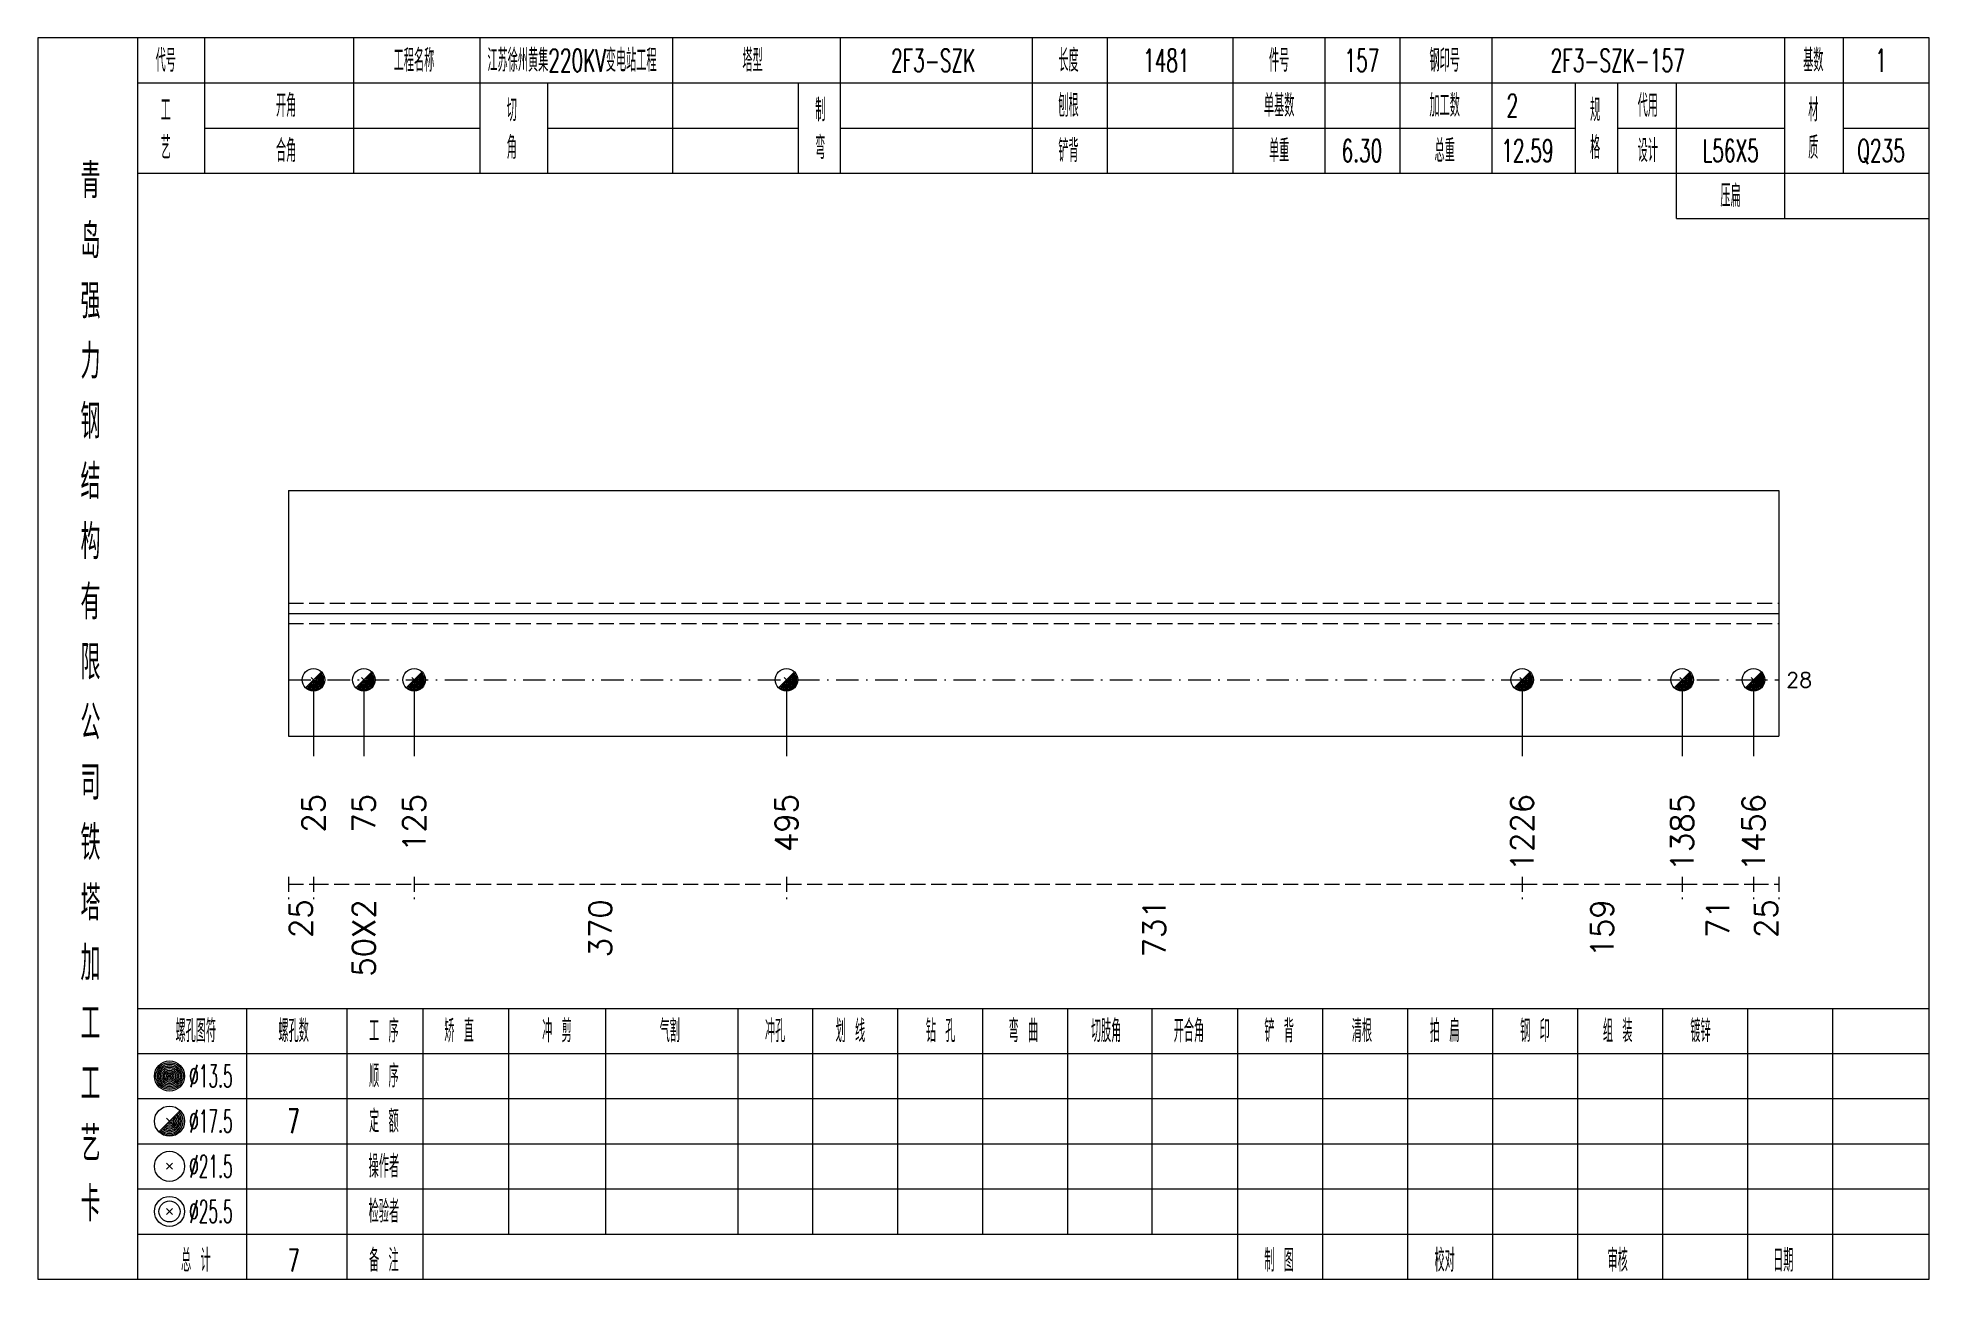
# Model space of a CAD drawing. Extents: x 0 to 4623, y -1159 to 4890.
# Drawn here: x 311.4 to 562.8, y 4050 to 4215 of the extents above; entities that cross this region are included whole.
import ezdxf
from ezdxf.enums import TextEntityAlignment as Align

# ---------------------------------------------------------------- set-up
doc = ezdxf.new("R2010")
doc.units = 0
doc.header["$MEASUREMENT"] = 0
doc.linetypes.add('一点画线', pattern=[5.2, 3, -1, 0.2, -1])
doc.linetypes.add('虚线', pattern=[2.75, 2, -0.75])
doc.layers.get('0').update_dxf_attribs({"linetype": 'CONTINUOUS', "lineweight": 25})
for name, color, linetype, lineweight in [('1', 7, 'CONTINUOUS', 25), ('4', 7, 'CONTINUOUS', 25), ('5', 7, 'CONTINUOUS', 25)]:
    doc.layers.add(name, color=color, linetype=linetype, lineweight=lineweight)
doc.styles.get("Standard").update_dxf_attribs({"font": 'simplex.shx', "width": 0.7, "height": 3, "bigfont": 'gbhzfs.shx'})

msp = doc.modelspace()

# ---------------------------------------------------------------- texts
at = {"color": 7, "linetype": 'Continuous', "lineweight": 13}
msp.add_text('28', height=2, dxfattribs=at).set_placement((543.8, 4129.661), align=Align.MIDDLE_LEFT)
at = {"color": 8, "linetype": 'Continuous', "lineweight": 9}
for s, p in [('25', (346.372, 4100.5)), ('50X2', (354.732, 4100.5)), ('370', (386.166, 4100.5)), ('731', (459.801, 4100.5)), ('159', (519.325, 4100.5)), ('71', (534.707, 4100.5)), ('25', (541.128, 4100.5))]:
    msp.add_text(s, height=3, rotation=90, dxfattribs=at).set_placement(p, align=Align.MIDDLE_RIGHT)
at = {"layer": '1', "color": 7, "linetype": 'Continuous', "lineweight": 13}
for s, p in [('25', (348.044, 4114.5)), ('75', (354.732, 4114.5)), ('125', (361.42, 4114.5)), ('495', (410.912, 4114.5)), ('1226', (508.691, 4114.5)), ('1385', (529.959, 4114.5)), ('1456', (539.456, 4114.5))]:
    msp.add_text(s, height=3, rotation=90, dxfattribs=at).set_placement(p, align=Align.MIDDLE_RIGHT)
at = {"layer": '4', "color": 1, "linetype": 'Continuous', "lineweight": 13}
for s, height, width, p in [('代号', 3, 0.6, (328.4, 4212)), ('工程名称', 3, 0.6, (361.4, 4212)), ('江苏徐州黄集220KV变电站工程', 3, 0.6, (382.4, 4212)), ('塔型', 3, 0.6, (406.4, 4212)), ('2F3-SZK', 3, 0.6, (430.4, 4212)), ('长度', 3, 0.6, (448.4, 4212)), ('1481', 3, 0.6, (461.4, 4212)), ('件号', 3, 0.6, (476.4, 4212)), ('157', 3, 0.6, (487.4, 4212)), ('钢印号', 3, 0.6, (498.4, 4212)), ('2F3-SZK-157', 3, 0.6, (521.4, 4212)), ('基数', 3, 0.6, (547.4, 4212)), ('1', 3, 0.6, (556.4, 4212)), ('工', 3, 0.6, (328.4, 4205.4)), ('开角', 3, 0.6, (344.4, 4206)), ('切', 3, 0.6, (374.4, 4205.4)), ('制', 3, 0.6, (415.4, 4205.4)), ('刨根', 3, 0.6, (448.4, 4206)), ('单基数', 3, 0.6, (476.4, 4206)), ('加工数', 3, 0.6, (498.4, 4206)), ('2', 3, 0.6, (507.4, 4206)), ('规', 3, 0.6, (518.4, 4205.4)), ('代用', 3, 0.6, (525.4, 4206)), ('材', 3, 0.6, (547.4, 4205.4)), ('艺', 3, 0.6, (328.4, 4200.4)), ('合角', 3, 0.6, (344.4, 4200)), ('角', 3, 0.6, (374.4, 4200.4)), ('弯', 3, 0.6, (415.4, 4200.4)), ('铲背', 3, 0.6, (448.4, 4200)), ('单重', 3, 0.6, (476.4, 4200)), ('6.30', 3, 0.6, (487.4, 4200)), ('总重', 3, 0.6, (498.4, 4200)), ('12.59', 3, 0.6, (509.4, 4200)), ('格', 3, 0.6, (518.4, 4200.4)), ('设计', 3, 0.6, (525.4, 4200)), ('L56X5', 3, 0.6, (536.4, 4200)), ('质', 3, 0.6, (547.4, 4200.4)), ('Q235', 3, 0.6, (556.4, 4200)), ('青', 4.6, 0.8, (318.4, 4196)), ('压扁', 3, 0.6, (536.4, 4194)), ('岛', 4.6, 0.8, (318.4, 4188)), ('强', 4.6, 0.8, (318.4, 4180)), ('力', 4.6, 0.8, (318.4, 4172)), ('钢', 4.6, 0.8, (318.4, 4164)), ('结', 4.6, 0.8, (318.4, 4156)), ('构', 4.6, 0.8, (318.4, 4148)), ('有', 4.6, 0.8, (318.4, 4140)), ('限', 4.6, 0.8, (318.4, 4132)), ('公', 4.6, 0.8, (318.4, 4124)), ('司', 4.6, 0.8, (318.4, 4116)), ('铁', 4.6, 0.8, (318.4, 4108)), ('塔', 4.6, 0.8, (318.4, 4100)), ('加', 4.6, 0.8, (318.4, 4092)), ('工', 4.6, 0.8, (318.4, 4084)), ('螺孔图符', 3, 0.6, (332.4, 4083)), ('螺孔数', 3, 0.6, (345.4, 4083)), ('工 序', 3, 0.6, (357.4, 4083)), ('矫 直', 3, 0.6, (367.4, 4083)), ('冲 剪', 3, 0.6, (380.4, 4083)), ('气割', 3, 0.6, (395.4, 4083)), ('冲孔', 3, 0.6, (409.4, 4083)), ('划 线', 3, 0.6, (419.4, 4083)), ('钻 孔', 3, 0.6, (431.4, 4083)), ('弯 曲', 3, 0.6, (442.4, 4083)), ('切肢角', 3, 0.6, (453.4, 4083)), ('开合角', 3, 0.6, (464.4, 4083)), ('铲 背', 3, 0.6, (476.4, 4083)), ('清根', 3, 0.6, (487.4, 4083)), ('拍 扁', 3, 0.6, (498.4, 4083)), ('钢 印', 3, 0.6, (510.4, 4083)), ('组 装', 3, 0.6, (521.4, 4083)), ('镀锌', 3, 0.6, (532.4, 4083)), ('工', 4.6, 0.8, (318.4, 4076)), ('%%C13.5', 3, 0.5, (334.4, 4077)), ('顺 序', 3, 0.6, (357.4, 4077)), ('定 额', 3, 0.6, (357.4, 4071)), ('艺', 4.6, 0.8, (318.4, 4068)), ('%%C17.5', 3, 0.5, (334.4, 4071)), ('7', 3.2, 0.6, (345.4, 4071)), ('%%C21.5', 3, 0.5, (334.4, 4065)), ('操作者', 3, 0.6, (357.4, 4065)), ('卡', 4.6, 0.8, (318.4, 4060)), ('%%C25.5', 3, 0.5, (334.4, 4059)), ('检验者', 3, 0.6, (357.4, 4059)), ('总 计', 3, 0.6, (332.4, 4052.5)), ('7', 3, 0.6, (345.4, 4052.5)), ('备 注', 3, 0.6, (357.4, 4052.5)), ('制 图', 3, 0.6, (476.4, 4052.5)), ('校对', 3, 0.6, (498.4, 4052.5)), ('审核', 3, 0.6, (521.4, 4052.5)), ('日期', 3, 0.6, (543.4, 4052.5))]:
    msp.add_text(s, height=height, dxfattribs=dict(at, width=width)).set_placement(p, align=Align.MIDDLE_CENTER)

# ---------------------------------------------------------------- blocks, each defined once
blk = doc.blocks.new('孔17.5')
at = {"layer": '5', "color": 7, "linetype": 'Continuous', "lineweight": 13}
for p, q in [((-0.707, -0.707), (0.707, 0.707)), ((-0.2, 0.2), (0.2, -0.2))]:
    blk.add_line(p, q, dxfattribs=at)
blk.add_circle((0, 0), 1, dxfattribs=at)
for radius in [0.9, 0.8, 0.7, 0.6, 0.5, 0.4, 0.3, 0.2, 0.1]:
    blk.add_arc((0, 0), radius, 225, 45, dxfattribs=at)

# ---------------------------------------------------------------- linework, layer by layer
at = {"color": 7, "linetype": 'Continuous', "lineweight": 18}
for p, q in [((344.7, 4154.839), (344.7, 4122.161)), ((344.7, 4154.839), (542.8, 4154.839)), ((542.8, 4154.839), (542.8, 4122.161)), ((344.7, 4138.5), (542.8, 4138.5))]:
    msp.add_line(p, q, dxfattribs=at)
at = {"color": 1, "linetype": '虚线', "lineweight": 18}
for p, q in [((344.7, 4139.839), (542.8, 4139.839)), ((344.7, 4137.161), (542.8, 4137.161))]:
    msp.add_line(p, q, dxfattribs=at)
at = {"color": 3, "linetype": '一点画线', "lineweight": 13}
msp.add_line((344.7, 4129.661), (542.8, 4129.661), dxfattribs=at)
at = {"color": 7, "linetype": 'Continuous', "lineweight": 13}
for p, q in [((348.044, 4129.661), (348.044, 4119.5)), ((354.732, 4129.661), (354.732, 4119.5)), ((361.42, 4129.661), (361.42, 4119.5)), ((410.912, 4129.661), (410.912, 4119.5)), ((508.691, 4129.661), (508.691, 4119.5)), ((529.959, 4129.661), (529.959, 4119.5)), ((539.456, 4129.661), (539.456, 4119.5))]:
    msp.add_line(p, q, dxfattribs=at)
at = {"color": 8, "linetype": '虚线', "lineweight": 9}
for p, q in [((344.7, 4103.5), (344.7, 4100.5)), ((348.044, 4103.5), (348.044, 4100.5)), ((348.044, 4103.5), (348.044, 4100.5)), ((361.42, 4103.5), (361.42, 4100.5)), ((361.42, 4103.5), (361.42, 4100.5)), ((410.912, 4103.5), (410.912, 4100.5)), ((410.912, 4103.5), (410.912, 4100.5)), ((508.691, 4103.5), (508.691, 4100.5)), ((508.691, 4103.5), (508.691, 4100.5)), ((529.959, 4103.5), (529.959, 4100.5)), ((529.959, 4103.5), (529.959, 4100.5)), ((539.456, 4103.5), (539.456, 4100.5)), ((539.456, 4103.5), (539.456, 4100.5)), ((542.8, 4103.5), (542.8, 4100.5)), ((344.7, 4102.5), (348.044, 4102.5)), ((348.044, 4102.5), (361.42, 4102.5)), ((361.42, 4102.5), (410.912, 4102.5)), ((410.912, 4102.5), (508.691, 4102.5)), ((508.691, 4102.5), (529.959, 4102.5)), ((529.959, 4102.5), (539.456, 4102.5)), ((539.456, 4102.5), (542.8, 4102.5))]:
    msp.add_line(p, q, dxfattribs=at)
at = {"layer": '1', "color": 7, "linetype": 'Continuous', "lineweight": 18}
msp.add_line((344.7, 4122.161), (542.8, 4122.161), dxfattribs=at)
at = {"layer": '4', "color": 1, "linetype": 'Continuous', "lineweight": 18}
for p, q in [((324.7, 4050), (324.7, 4215)), ((333.6, 4197), (333.6, 4215)), ((353.4, 4197), (353.4, 4215)), ((370.2, 4197), (370.2, 4215)), ((395.8, 4197), (395.8, 4215)), ((418.1, 4197), (418.1, 4215)), ((443.6, 4197), (443.6, 4215)), ((453.6, 4197), (453.6, 4215)), ((470.3, 4197), (470.3, 4215)), ((482.5, 4197), (482.5, 4215)), ((492.5, 4197), (492.5, 4215)), ((504.7, 4197), (504.7, 4215)), ((543.6, 4191), (543.6, 4215)), ((551.4, 4197), (551.4, 4215)), ((324.7, 4209), (562.8, 4209)), ((379.2, 4197), (379.2, 4209)), ((412.5, 4197), (412.5, 4209)), ((515.8, 4197), (515.8, 4209)), ((521.4, 4197), (521.4, 4209)), ((529.2, 4191), (529.2, 4209)), ((333.6, 4203), (370.2, 4203)), ((379.2, 4203), (412.5, 4203)), ((418.1, 4203), (515.8, 4203)), ((521.4, 4203), (543.6, 4203)), ((551.4, 4203), (562.8, 4203)), ((324.7, 4197), (562.8, 4197)), ((529.2, 4191), (562.8, 4191)), ((324.7, 4086), (562.8, 4086)), ((339.2, 4050), (339.2, 4086)), ((352.5, 4050), (352.5, 4086)), ((362.6, 4050), (362.6, 4086)), ((374, 4056), (374, 4086)), ((386.9, 4056), (386.9, 4086)), ((404.5, 4056), (404.5, 4086)), ((414.4, 4056), (414.4, 4086)), ((425.7, 4056), (425.7, 4086)), ((437, 4056), (437, 4086)), ((448.3, 4056), (448.3, 4086)), ((459.5, 4056), (459.5, 4086)), ((470.9, 4056), (470.9, 4086)), ((482.2, 4056), (482.2, 4086)), ((493.5, 4056), (493.5, 4086)), ((504.8, 4056), (504.8, 4086)), ((516.1, 4056), (516.1, 4086)), ((527.4, 4056), (527.4, 4086)), ((538.7, 4056), (538.7, 4086)), ((550, 4056), (550, 4086)), ((324.7, 4080), (562.8, 4080)), ((324.7, 4074), (562.8, 4074)), ((324.7, 4068), (562.8, 4068)), ((324.7, 4062), (562.8, 4062)), ((324.7, 4056), (562.8, 4056)), ((470.9, 4050), (470.9, 4056)), ((482.2, 4050), (482.2, 4056)), ((493.5, 4050), (493.5, 4056)), ((504.8, 4050), (504.8, 4056)), ((516.1, 4050), (516.1, 4056)), ((527.4, 4050), (527.4, 4056)), ((538.7, 4050), (538.7, 4056)), ((550, 4050), (550, 4056))]:
    msp.add_line(p, q, dxfattribs=at)
at = {"layer": '4', "color": 7, "linetype": 'Continuous', "lineweight": 13}
for p, q in [((328.7, 4076.8), (329.1, 4077.2)), ((329.1, 4076.8), (328.7, 4077.2)), ((327.486, 4069.586), (330.314, 4072.414)), ((328.5, 4071.4), (329.3, 4070.6)), ((328.5, 4064.6), (329.3, 4065.4)), ((328.5, 4065.4), (329.3, 4064.6)), ((328.5, 4058.6), (329.3, 4059.4)), ((328.5, 4059.4), (329.3, 4058.6))]:
    msp.add_line(p, q, dxfattribs=at)
at = {"layer": '4', "color": 1, "linetype": 'Continuous', "lineweight": 18}
msp.add_lwpolyline([(311.4, 4215), (311.4, 4050), (562.8, 4050), (562.8, 4215)], close=True, dxfattribs=at)
at = {"layer": '4', "color": 7, "linetype": 'Continuous', "lineweight": 13}
for centre, radius in [((328.9, 4077), 2), ((328.9, 4077), 1.8), ((328.9, 4077), 1.6), ((328.9, 4077), 1.4), ((328.9, 4077), 1.2), ((328.9, 4077), 1), ((328.9, 4077), 0.8), ((328.9, 4077), 0.6), ((328.9, 4077), 0.4), ((328.9, 4077), 0.2), ((328.9, 4071), 2), ((328.9, 4065), 2), ((328.9, 4059), 2), ((328.9, 4059), 1.4)]:
    msp.add_circle(centre, radius, dxfattribs=at)
for radius in [1.8, 1.6, 1.4, 1.2, 1, 0.8, 0.6, 0.4, 0.2]:
    msp.add_arc((328.9, 4071), radius, 225, 45, dxfattribs=at)

# ---------------------------------------------------------------- block references
at = {"layer": '1', "color": 7, "linetype": 'Continuous', "lineweight": 13, "xscale": 1.5, "yscale": 1.5, "zscale": 1.5}
for p in [(348.044, 4129.661), (354.732, 4129.661), (361.42, 4129.661), (410.912, 4129.661), (508.691, 4129.661), (529.959, 4129.661), (539.456, 4129.661)]:
    msp.add_blockref('孔17.5', p, dxfattribs=at)

msp.set_redraw_order([(e.dxf.handle, doc.entitydb.next_handle()) for e in msp.query("TEXT MTEXT ATTDEF DIMENSION ARC_DIMENSION")])  # texts and dimensions are drawn at this point

doc.saveas('drawing.dxf')
